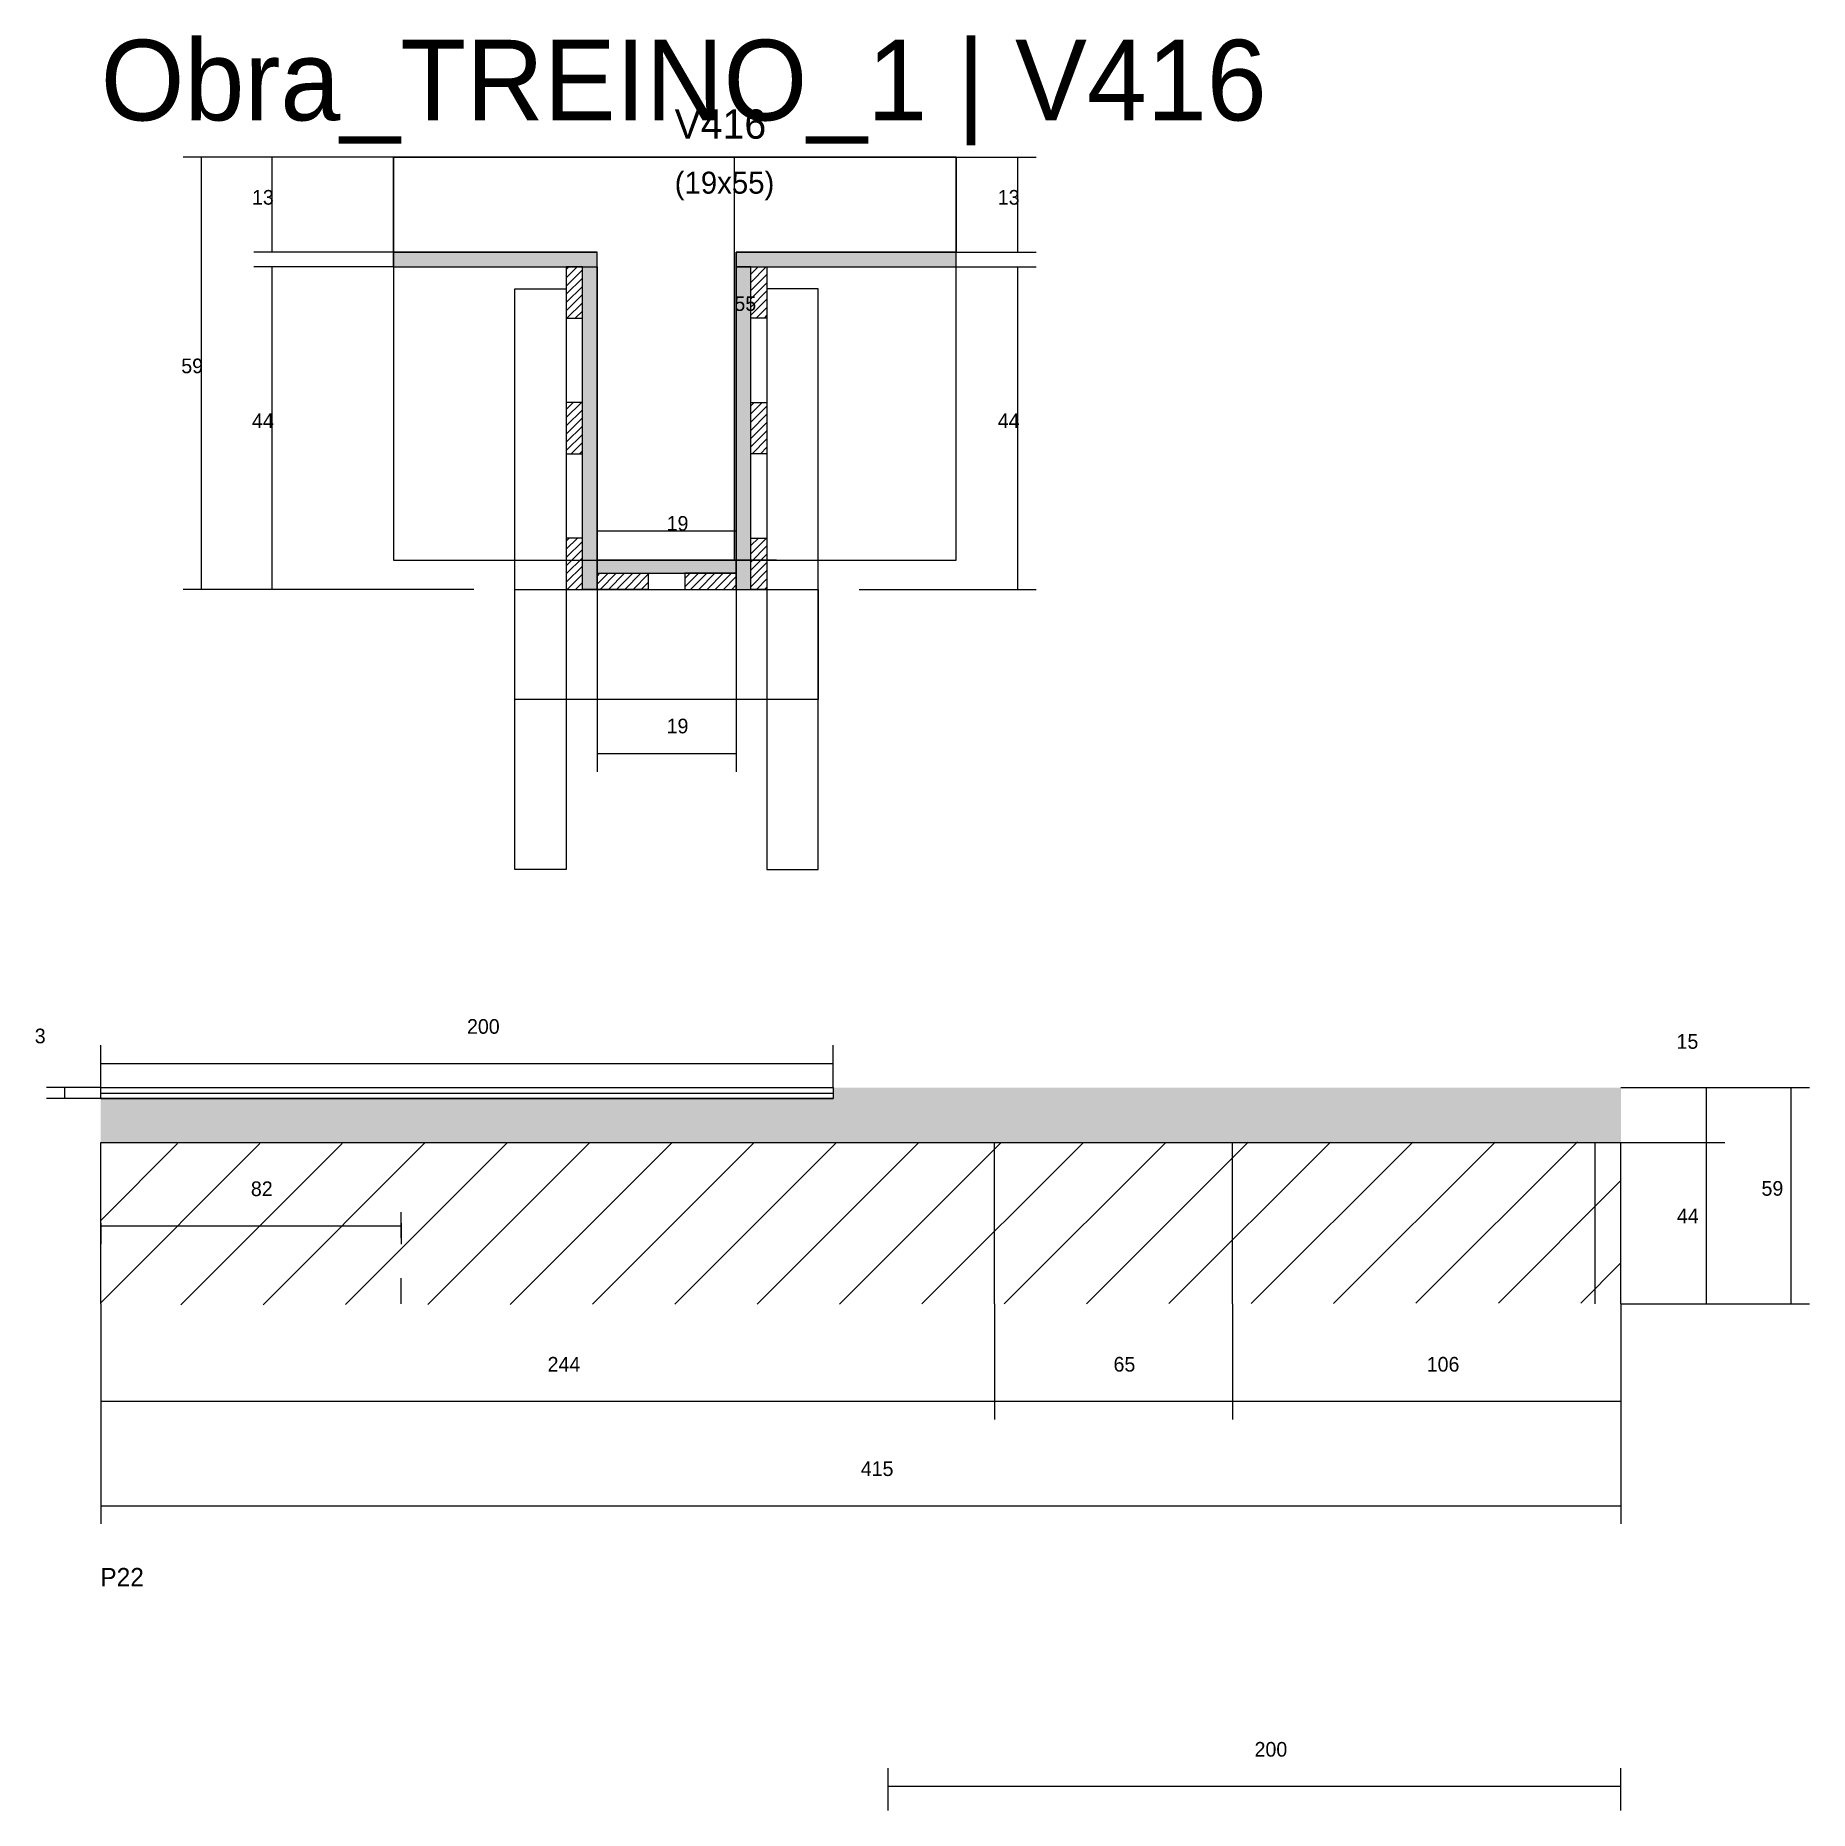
# Model space of a CAD drawing. Header units: metres. Extents: x -41 to 34840, y -36000 to 1848.
# Drawn here: x 14562.2 to 15046.5, y -5921.3 to -5436.8 of the extents above; entities that cross this region are included whole.
import ezdxf

# ---------------------------------------------------------------- set-up
doc = ezdxf.new("R2010")
doc.units = ezdxf.units.M
for name, color, linetype in [('CONCRETO', 251, 'Continuous'), ('COTA', 4, 'Continuous'), ('Cota Seção (2x)', 4, 'Continuous'), ('Hachura', 253, 'Continuous'), ('LABEL_ID', 3, 'Continuous'), ('Madeira', 126, 'Continuous'), ('NOMENCLATURA', 7, 'Continuous'), ('Painéis', 200, 'Continuous'), ('REAPROVEITAMENTO', 251, 'Continuous'), ('SARR_2.2x7', 40, 'Continuous'), ('SARR_3.5x7', 81, 'Continuous'), ('SARR_EDITAR', 141, 'Continuous'), ('Texto Seção', 7, 'Continuous')]:
    doc.layers.add(name, color=color, linetype=linetype)

msp = doc.modelspace()

# ---------------------------------------------------------------- texts
at = {"layer": 'COTA'}
for s, p in [('13', (14621.3, -5483)), ('13', (14824.9, -5483)), ('59', (14602, -5529)), ('44', (14621.3, -5544)), ('44', (14824.9, -5544)), ('19', (14734.5, -5627.3)), ('200', (14680, -5709.3)), ('3', (14562, -5711.9)), ('15', (15010.2, -5713.4)), ('82', (14621, -5753.6)), ('59', (15033.4, -5753.5)), ('44', (15010.3, -5761)), ('244', (14702, -5801.5)), ('65', (14856.5, -5801.5)), ('106', (14942, -5801.5)), ('415', (14787.5, -5830)), ('200', (14895, -5906.6))]:
    msp.add_text(s, height=4, dxfattribs=at).set_placement(p)
at = {"layer": 'Cota Seção (2x)'}
for s, p in [('55', (14753, -5512)), ('19', (14734.5, -5572))]:
    msp.add_text(s, height=4, dxfattribs=at).set_placement(p)
at = {"layer": 'LABEL_ID'}
msp.add_text('Obra_TREINO_1 | V416', height=22, dxfattribs=at).set_placement((14580, -5460))
at = {"layer": 'NOMENCLATURA'}
msp.add_text('P22', height=5, dxfattribs=at).set_placement((14579.9, -5860.1))
at = {"layer": 'Texto Seção'}
for s, height, p in [('V416', 8, (14736.7, -5465)), ('(19x55)', 6, (14736.7, -5480))]:
    msp.add_text(s, height=height, dxfattribs=at).set_placement(p)

# ---------------------------------------------------------------- hatches: boundary and pattern name
at = {"layer": 'COTA'}
h = msp.add_hatch(dxfattribs=at)
h.set_pattern_fill('AR-CONC', scale=0.03)
h.paths.add_polyline_path([(14780, -5727), (14580, -5727), (14580, -5727), (14580, -5739), (14580, -5739), (14995, -5739), (14995, -5739), (14995, -5724), (14995, -5724), (14780, -5724), (14780, -5724), (14780, -5727)])
at = {"layer": 'Hachura'}
h = msp.add_hatch(color=8, dxfattribs=at)
h.dxf.hatch_style = 1
h.paths.add_polyline_path([(14715.5, -5500), (14715.5, -5496), (14715.5, -5496), (14659.9, -5496), (14659.9, -5496), (14659.9, -5500), (14659.9, -5500), (14715.5, -5500)])
h = msp.add_hatch(color=8, dxfattribs=at)
h.dxf.hatch_style = 1
h.paths.add_polyline_path([(14813.5, -5500), (14813.5, -5496), (14813.5, -5496), (14753.5, -5496), (14753.5, -5496), (14753.5, -5500), (14753.5, -5500), (14813.5, -5500)])
h = msp.add_hatch(color=8, dxfattribs=at)
h.dxf.hatch_style = 1
h.paths.add_polyline_path([(14757.5, -5498), (14753.5, -5498), (14753.5, -5498), (14753.5, -5588), (14753.5, -5588), (14757.5, -5588), (14757.5, -5588), (14757.5, -5498)])
h = msp.add_hatch(dxfattribs=at)
h.set_pattern_fill('ANSI31', scale=0.5)
h.paths.add_polyline_path([(14707.1, -5514), (14711.5, -5514), (14711.5, -5514), (14711.5, -5500), (14711.5, -5500), (14707.1, -5500), (14707.1, -5500), (14707.1, -5514)])
h = msp.add_hatch(color=8, dxfattribs=at)
h.dxf.hatch_style = 1
h.paths.add_polyline_path([(14711.5, -5500), (14715.5, -5500), (14715.5, -5500), (14715.5, -5588), (14715.5, -5588), (14711.5, -5588), (14711.5, -5588), (14711.5, -5500)])
h = msp.add_hatch(dxfattribs=at)
h.set_pattern_fill('ANSI31', scale=0.5)
h.paths.add_polyline_path([(14761.9, -5514), (14757.5, -5514), (14757.5, -5514), (14757.5, -5500), (14757.5, -5500), (14761.9, -5500), (14761.9, -5500), (14761.9, -5514)])
h = msp.add_hatch(dxfattribs=at)
h.set_pattern_fill('ANSI31', scale=0.5)
h.paths.add_polyline_path([(14707.1, -5551), (14711.5, -5551), (14711.5, -5551), (14711.5, -5537), (14711.5, -5537), (14707.1, -5537), (14707.1, -5537), (14707.1, -5551)])
h = msp.add_hatch(dxfattribs=at)
h.set_pattern_fill('ANSI31', scale=0.5)
h.paths.add_polyline_path([(14761.9, -5551), (14757.5, -5551), (14757.5, -5551), (14757.5, -5537), (14757.5, -5537), (14761.9, -5537), (14761.9, -5537), (14761.9, -5551)])
h = msp.add_hatch(dxfattribs=at)
h.set_pattern_fill('ANSI31', scale=0.5)
h.paths.add_polyline_path([(14707.1, -5588), (14711.5, -5588), (14711.5, -5588), (14711.5, -5574), (14711.5, -5574), (14707.1, -5574), (14707.1, -5574), (14707.1, -5588)])
h = msp.add_hatch(dxfattribs=at)
h.set_pattern_fill('ANSI31', scale=0.5)
h.paths.add_polyline_path([(14761.9, -5588), (14757.5, -5588), (14757.5, -5588), (14757.5, -5574), (14757.5, -5574), (14761.9, -5574), (14761.9, -5574), (14761.9, -5588)])
h = msp.add_hatch(color=8, dxfattribs=at)
h.dxf.hatch_style = 1
h.paths.add_polyline_path([(14753.5, -5583.6), (14753.5, -5580), (14753.5, -5580), (14715.5, -5580), (14715.5, -5580), (14715.5, -5583.6), (14715.5, -5583.6), (14753.5, -5583.6)])
h = msp.add_hatch(dxfattribs=at)
h.set_pattern_fill('ANSI31', scale=0.5)
h.paths.add_polyline_path([(14715.5, -5588), (14715.5, -5583.6), (14715.5, -5583.6), (14729.5, -5583.6), (14729.5, -5583.6), (14729.5, -5588), (14729.5, -5588), (14715.5, -5588)])
h = msp.add_hatch(dxfattribs=at)
h.set_pattern_fill('ANSI31', scale=0.5)
h.paths.add_polyline_path([(14753.5, -5588), (14753.5, -5583.6), (14753.5, -5583.6), (14739.5, -5583.6), (14739.5, -5583.6), (14739.5, -5588), (14739.5, -5588), (14753.5, -5588)])
at = {"layer": 'REAPROVEITAMENTO'}
h = msp.add_hatch(dxfattribs=at)
h.set_pattern_fill('ANSI31', scale=5)
h.paths.add_polyline_path([(14995, -5782.8), (14995, -5738.8), (14995, -5738.8), (14580, -5739.3), (14580, -5739.3), (14580, -5783.3), (14580, -5783.3), (14995, -5782.8)])

# ---------------------------------------------------------------- linework, layer by layer
at = {"layer": 'CONCRETO'}
for points in [[(14659.9, -5496), (14659.9, -5470), (14813.5, -5470), (14813.5, -5496), (14753.5, -5496), (14753.5, -5580), (14715.5, -5580), (14715.5, -5496)], [(14659.9, -5580), (14813.5, -5580), (14813.5, -5470), (14659.9, -5470)]]:
    msp.add_lwpolyline(points, close=True, dxfattribs=at)
at = {"layer": 'COTA'}
for p, q in [((14659.9, -5470), (14602.5, -5470)), ((14607.5, -5588), (14607.5, -5470)), ((14659.9, -5470), (14621.8, -5470)), ((14626.8, -5496), (14626.8, -5470)), ((14813.5, -5470), (14835.4, -5470)), ((14830.4, -5496), (14830.4, -5470)), ((14659.9, -5496), (14621.8, -5496)), ((14813.5, -5496), (14835.4, -5496)), ((14659.9, -5500), (14621.8, -5500)), ((14626.8, -5588), (14626.8, -5500)), ((14813.5, -5500), (14835.4, -5500)), ((14830.4, -5588), (14830.4, -5500)), ((14681.9, -5588), (14602.5, -5588)), ((14681.9, -5588), (14621.8, -5588)), ((14715.5, -5588), (14715.5, -5637.8)), ((14753.5, -5588), (14753.5, -5637.8)), ((14787.1, -5588), (14835.4, -5588)), ((14715.5, -5632.8), (14753.5, -5632.8)), ((14580, -5724), (14580, -5712.4)), ((14780, -5724), (14780, -5712.4)), ((14580, -5717.4), (14780, -5717.4)), ((14580, -5724), (14565.2, -5724)), ((14570.2, -5727), (14570.2, -5724)), ((14995, -5724), (15023.4, -5724)), ((14995, -5724), (15046.5, -5724)), ((15018.4, -5739), (15018.4, -5724)), ((15041.5, -5783), (15041.5, -5724)), ((14580, -5727), (14565.2, -5727)), ((14995, -5739), (15023.4, -5739)), ((14995, -5739), (15023.4, -5739)), ((15018.4, -5783), (15018.4, -5739)), ((14580, -5761), (14580, -5766.7)), ((14580, -5761.7), (14662, -5761.7)), ((14662, -5761), (14662, -5766.7)), ((14580, -5783), (14580, -5814.6)), ((14580, -5783), (14580, -5843.1)), ((14824, -5783), (14824, -5814.6)), ((14824, -5783), (14824, -5814.6)), ((14889, -5783), (14889, -5814.6)), ((14889, -5783), (14889, -5814.6)), ((14995, -5783), (14995, -5814.6)), ((14995, -5783), (14995, -5843.1)), ((14995, -5783), (15023.4, -5783)), ((14995, -5783), (15046.5, -5783)), ((14580, -5809.6), (14824, -5809.6)), ((14824, -5809.6), (14889, -5809.6)), ((14889, -5809.6), (14995, -5809.6)), ((14580, -5838.1), (14995, -5838.1)), ((14795, -5921.3), (14795, -5909.7)), ((14995, -5921.3), (14995, -5909.7)), ((14795, -5914.7), (14995, -5914.7))]:
    msp.add_line(p, q, dxfattribs=at)
at = {"layer": 'Cota Seção (2x)'}
for p, q in [((14764.5, -5470), (14748, -5470)), ((14753, -5580), (14753, -5470)), ((14715.5, -5588), (14715.5, -5567)), ((14753.5, -5588), (14753.5, -5567)), ((14715.5, -5572), (14753.5, -5572)), ((14764.5, -5580), (14748, -5580))]:
    msp.add_line(p, q, dxfattribs=at)
at = {"layer": 'Madeira'}
for points in [[(14707.1, -5514), (14711.5, -5514), (14711.5, -5500), (14707.1, -5500)], [(14761.9, -5514), (14757.5, -5514), (14757.5, -5500), (14761.9, -5500)], [(14707.1, -5551), (14711.5, -5551), (14711.5, -5537), (14707.1, -5537)], [(14761.9, -5551), (14757.5, -5551), (14757.5, -5537), (14761.9, -5537)], [(14707.1, -5588), (14711.5, -5588), (14711.5, -5574), (14707.1, -5574)], [(14761.9, -5588), (14757.5, -5588), (14757.5, -5574), (14761.9, -5574)], [(14715.5, -5588), (14715.5, -5583.6), (14729.5, -5583.6), (14729.5, -5588)], [(14753.5, -5588), (14753.5, -5583.6), (14739.5, -5583.6), (14739.5, -5588)]]:
    msp.add_lwpolyline(points, close=True, dxfattribs=at)
at = {"layer": 'Painéis'}
for p, q in [((14659.9, -5496), (14715.5, -5496)), ((14659.9, -5500), (14659.9, -5496)), ((14715.5, -5500), (14715.5, -5496)), ((14753.5, -5496), (14813.5, -5496)), ((14753.5, -5500), (14753.5, -5496)), ((14813.5, -5500), (14813.5, -5496)), ((14715.5, -5588), (14715.5, -5500)), ((14753.5, -5588), (14753.5, -5500)), ((14715.5, -5580), (14753.5, -5580)), ((14715.5, -5583.6), (14715.5, -5580)), ((14753.5, -5583.6), (14753.5, -5580)), ((14580, -5724), (14780, -5724)), ((14580, -5727), (14780, -5727)), ((14580, -5739), (14995, -5739)), ((14580, -5783), (14580, -5739)), ((14824, -5783), (14824, -5739)), ((14889, -5783), (14889, -5739)), ((14995, -5783), (14995, -5739))]:
    msp.add_line(p, q, dxfattribs=at)
for points in [[(14715.5, -5500), (14715.5, -5496), (14659.9, -5496), (14659.9, -5500)], [(14813.5, -5500), (14813.5, -5496), (14753.5, -5496), (14753.5, -5500)], [(14711.5, -5500), (14715.5, -5500), (14715.5, -5588), (14711.5, -5588)], [(14757.5, -5500), (14753.5, -5500), (14753.5, -5588), (14757.5, -5588)], [(14753.5, -5583.6), (14753.5, -5580), (14715.5, -5580), (14715.5, -5583.6)], [(14580, -5724), (14780, -5724), (14780, -5727), (14580, -5727)]]:
    msp.add_lwpolyline(points, close=True, dxfattribs=at)
at = {"layer": 'SARR_2.2x7'}
for p, q in [((14988, -5783), (14988, -5739)), ((14662, -5765), (14662, -5758)), ((14662, -5783), (14662, -5776))]:
    msp.add_line(p, q, dxfattribs=at)
at = {"layer": 'SARR_3.5x7'}
for points in [[(14693.1, -5506), (14707.1, -5506), (14707.1, -5664.5), (14693.1, -5664.5)], [(14775.9, -5506), (14761.9, -5506), (14761.9, -5664.5), (14775.9, -5664.5)], [(14693.1, -5588), (14775.9, -5588), (14775.9, -5618.1), (14693.1, -5618.1)]]:
    msp.add_lwpolyline(points, close=True, dxfattribs=at)
at = {"layer": 'SARR_EDITAR'}
msp.add_line((14580, -5725.5), (14780, -5725.5), dxfattribs=at)

msp.set_redraw_order([(e.dxf.handle, doc.entitydb.next_handle()) for e in msp.query("TEXT MTEXT ATTDEF DIMENSION ARC_DIMENSION")])  # texts and dimensions are drawn at this point

doc.saveas('drawing.dxf')
